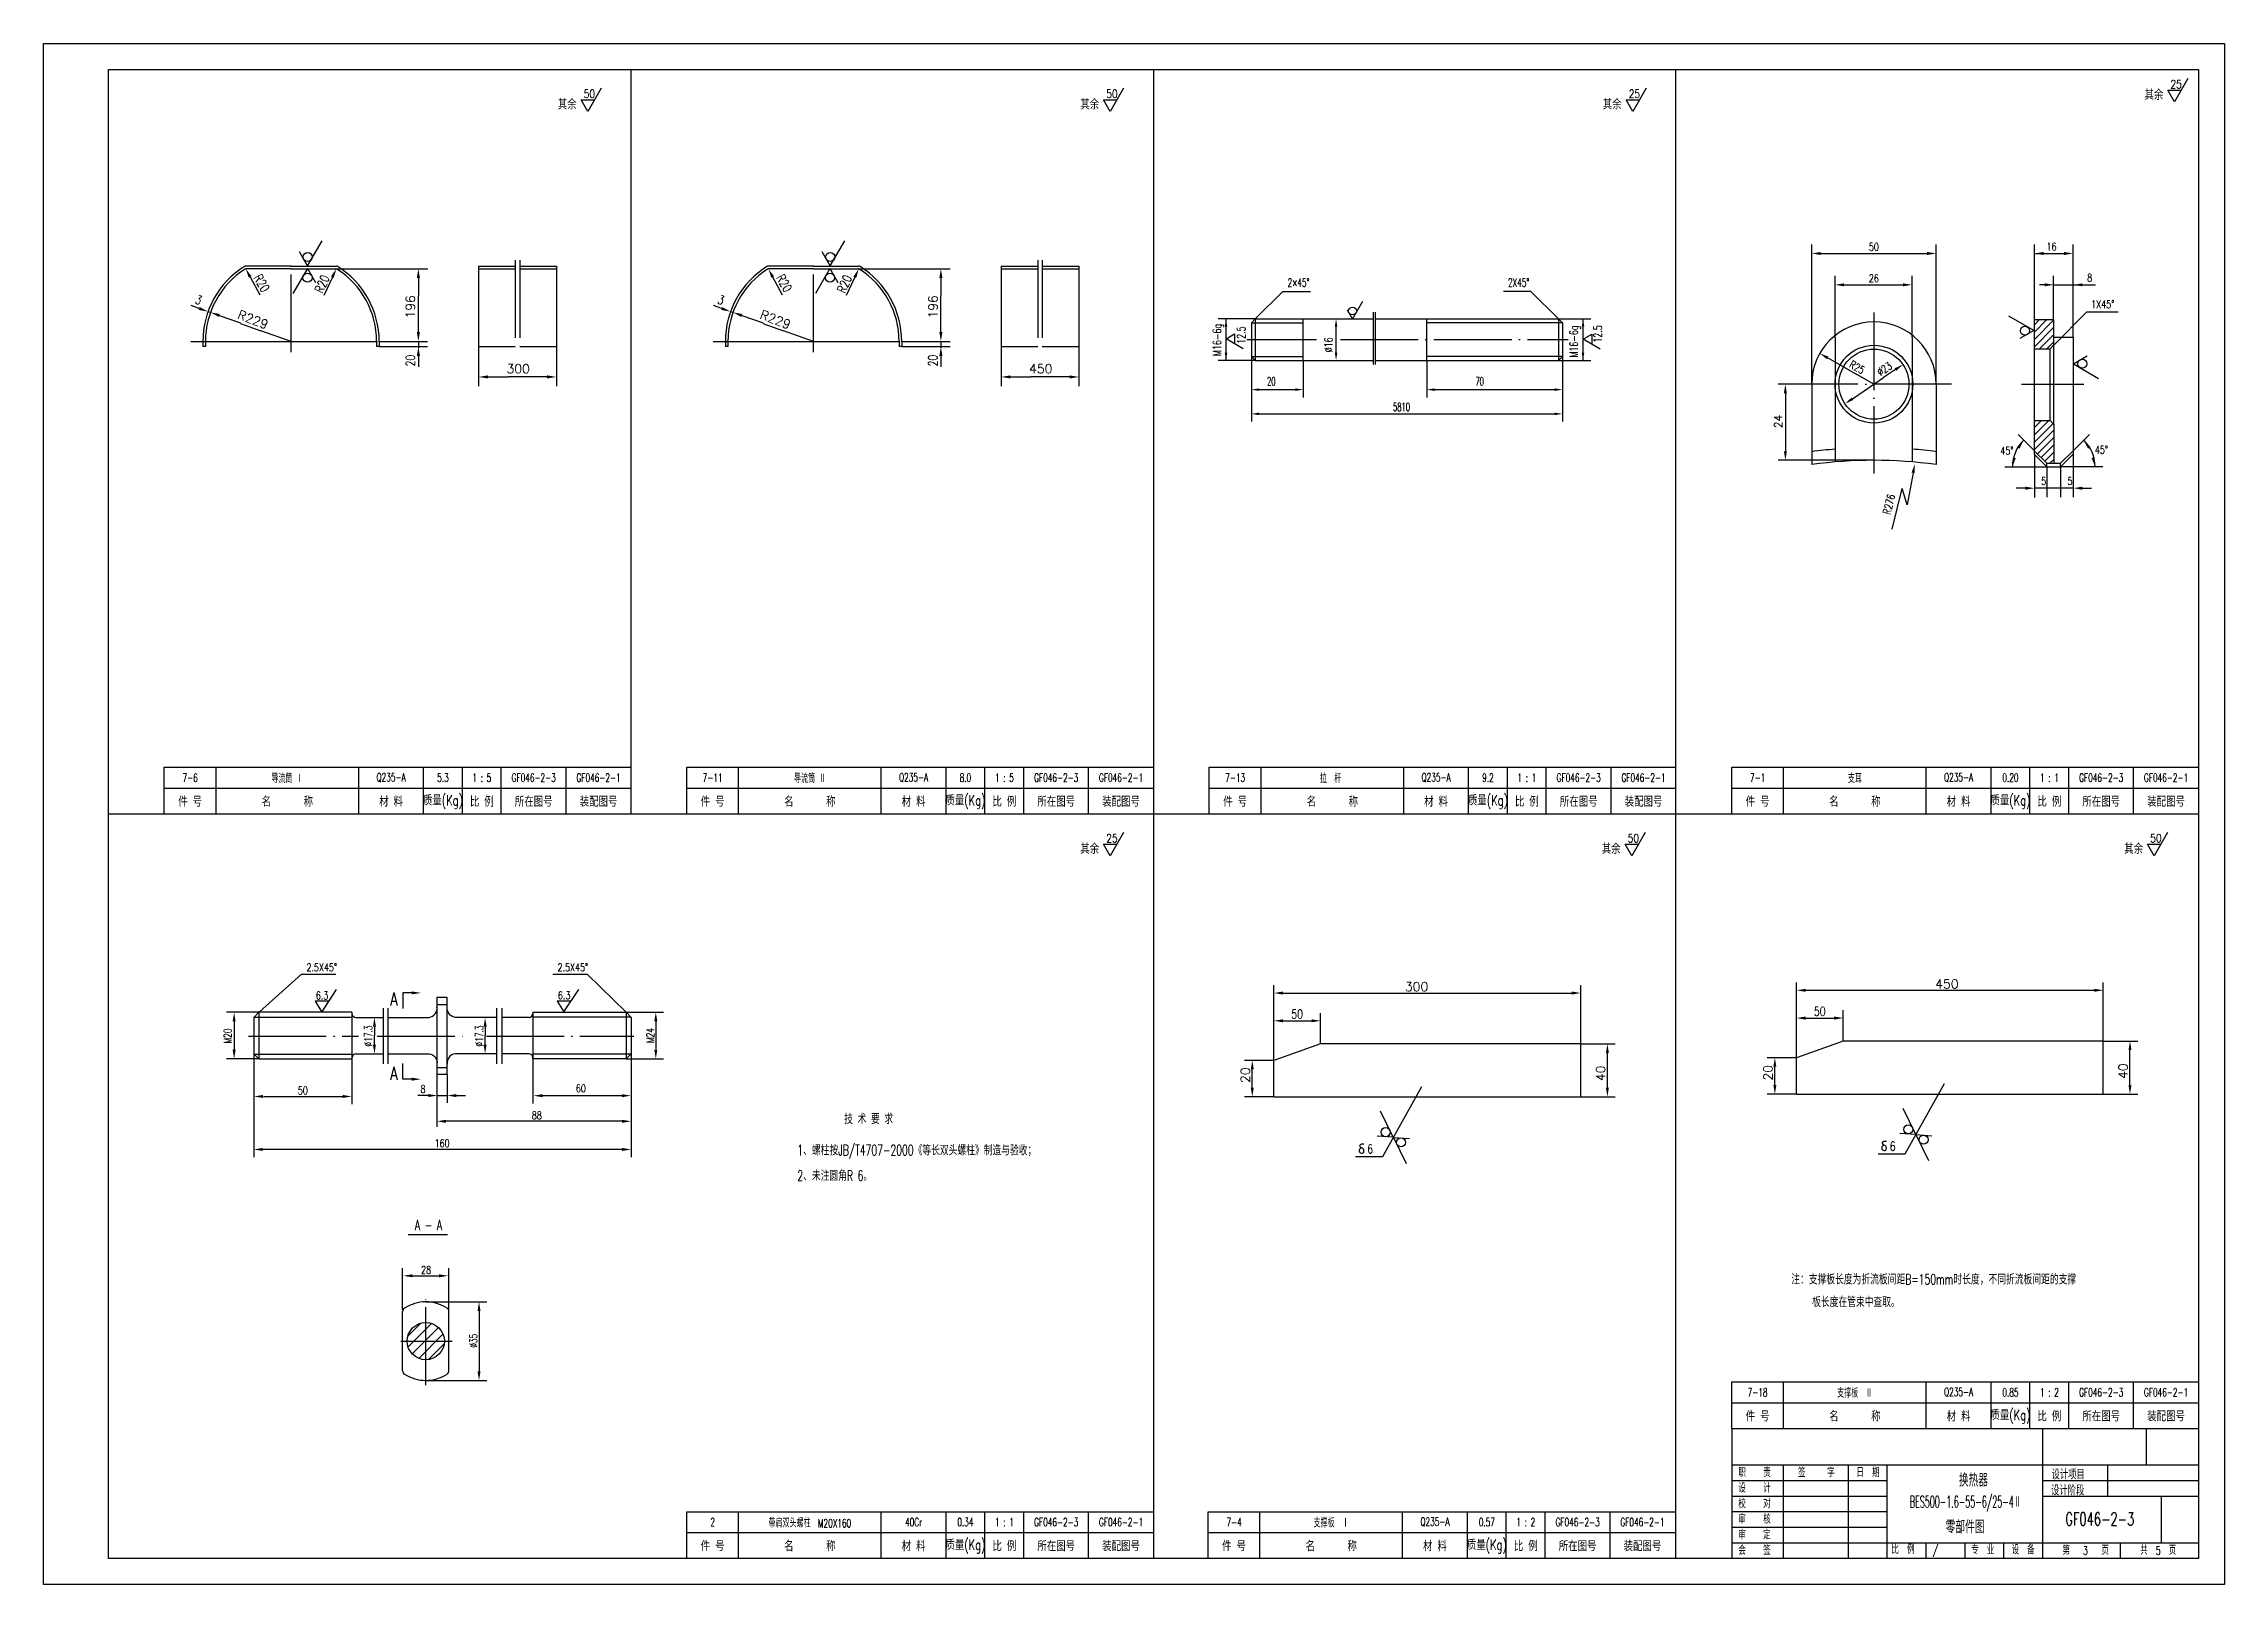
# Model space of a CAD drawing. Extents: x -843 to 1784, y -26 to 1322.
# Drawn here: x 943 to 1784, y -18 to 576 of the extents above; entities that cross this region are included whole.
import ezdxf
from ezdxf.enums import TextEntityAlignment as Align

# ---------------------------------------------------------------- set-up
doc = ezdxf.new("R2010")
doc.units = 0
doc.header["$MEASUREMENT"] = 0
doc.linetypes.add('DASHDOT-M', pattern=[36, 30, -3, 0, -3])
doc.linetypes.add('DIVIDE-M', pattern=[39, 30, -3, 0, -3, 0, -3])
doc.layers.get('0').update_dxf_attribs({"linetype": 'CONTINUOUS'})
for name, color, linetype in [('CDR_DWG1', 4, 'CONTINUOUS'), ('CDR_DWG2', 2, 'CONTINUOUS'), ('CDR_DWG3', 1, 'DASHDOT-M'), ('CDR_DWG4', 3, 'DIVIDE-M')]:
    doc.layers.add(name, color=color, linetype=linetype)
doc.styles.add('HZ', font='romans', dxfattribs={"width": 0.7, "bigfont": 'hz'})

msp = doc.modelspace()

# ---------------------------------------------------------------- texts
at = {"style": 'HZ'}
for s, height, width, p in [('其余', 4, 0.7, (1141.03, 551.01)), ('50', 3.2, 0.8, (1151.04, 555.46)), ('其余', 4, 0.7, (1342.53, 551.01)), ('50', 3.2, 0.8, (1352.54, 555.46)), ('其余', 4, 0.7, (1544.03, 551.01)), ('25', 3.2, 0.8, (1554.04, 555.46)), ('其余', 4, 0.7, (1752.94, 554.71)), ('25', 3.2, 0.8, (1762.95, 559.16)), ('2×45%%d', 3.2, 0.65, (1422.49, 482.68)), ('2X45%%d', 3.2, 0.65, (1507.47, 482.68)), ('20', 3.2, 0.6, (1414.57, 444.6)), ('70', 3.2, 0.6, (1494.9, 444.6)), ('5810', 3.2, 0.6, (1463.13, 434.75)), ('25', 3.2, 0.8, (1352.54, 268.46)), ('50', 3.2, 0.8, (1553.63, 268.46)), ('50', 3.2, 0.8, (1755.13, 268.46)), ('其余', 4, 0.7, (1342.53, 264.01)), ('其余', 4, 0.7, (1543.62, 264.01)), ('其余', 4, 0.7, (1745.12, 264.01)), ('2.5X45%%D', 3, 0.75, (1044.11, 218.79)), ('2.5X45%%D', 3, 0.75, (1140.95, 218.79)), ('        技 术 要 求', 4, 0.65, (1235.99, 159.87)), ('1、螺柱按JB/T4707-2000《等长双头螺柱》制造与验收；', 4, 0.65, (1233.42, 147.79)), ('6', 3.5, 0.75, (1453.19, 148.54)), ('6', 3.5, 0.75, (1654.72, 149.59)), ('2、未注圆角R 6。', 4, 0.65, (1233.42, 137.98)), ('注：支撑板长度为折流板间距B=150mm时长度，不同折流板间距的支撑', 4, 0.65, (1616.71, 98.01)), ('   板长度在管束中查取。', 4, 0.65, (1618.95, 89.31)), ('职    责', 3.2, 0.7, (1596.3, 23.81)), ('签     字', 3.2, 0.7, (1619.32, 23.76)), ('日  期', 3.2, 0.7, (1641.86, 23.85)), ('设计项目', 3.8, 0.65, (1717.09, 22.88)), ('设    计', 3.2, 0.7, (1596.3, 17.81)), ('设计阶段', 3.8, 0.65, (1716.88, 16.72)), ('校    对', 3.2, 0.7, (1596.3, 11.81)), ('审    核', 3.2, 0.7, (1596.3, 5.81)), ('GF046-2-3', 5, 0.65, (1722.41, 5.1)), ('审    定', 3.2, 0.7, (1596.3, -0.19)), ('会    签', 3.2, 0.7, (1596.3, -6.19)), ('比  例', 3.2, 0.7, (1655.33, -5.77)), ('/', 3.2, 0.7, (1671.29, -5.95)), ('专  业', 3.2, 0.7, (1686.11, -5.97)), ('设  备', 3.2, 0.7, (1701.69, -5.98)), ('第   3   页', 3.2, 0.7, (1721.28, -6.18)), ('共  5  页', 3.2, 0.7, (1751.28, -6.18))]:
    msp.add_text(s, height=height, dxfattribs=dict(at, width=width)).set_placement(p)
for s, height, width, p in [('50', 3, 0.75, (1648.59, 496.55)), ('16', 3, 0.75, (1717.09, 496.65)), ('26', 3, 0.75, (1648.59, 484.45)), ('8', 3, 0.75, (1731.79, 484.65)), ('1X45%%D', 3, 0.75, (1736.84, 474.43)), ('45%%d', 3, 0.75, (1699.86, 417.95)), ('45%%d', 3, 0.75, (1736.32, 418.31)), ('5', 3, 0.75, (1714.09, 406.25)), ('5', 3, 0.75, (1724.18, 406.25)), ('6.3', 3, 0.75, (1050.12, 207.93)), ('6.3', 3, 0.75, (1143.5, 207.99)), ('50', 3.5, 0.75, (1426.16, 200.5)), ('50', 3.5, 0.75, (1627.69, 201.56)), ('50', 3, 0.75, (1042.73, 171.3)), ('8', 3, 0.75, (1089.03, 171.9)), ('60', 3, 0.75, (1149.93, 172.1)), ('88', 3, 0.75, (1132.93, 161.72)), ('160', 3, 0.75, (1096.43, 150.97)), ('A - A', 4, 0.65, (1091.15, 118.96)), ('28', 3, 0.75, (1090.23, 102.13))]:
    msp.add_text(s, height=height, dxfattribs=dict(at, width=width)).set_placement(p, align=Align.CENTER)
for s, height, rotation, width, p in [('3', 3.5, 340.17779, 0.75, (1000.86, 476.37)), ('R20', 3.5, 299.5559, 0.75, (1023.64, 486.2)), ('R20', 3.5, 66.11938, 0.75, (1050.31, 479.91)), ('3', 3.5, 340.17779, 0.75, (1202.36, 476.37)), ('R20', 3.5, 299.5559, 0.75, (1225.14, 486.2)), ('R20', 3.5, 66.11938, 0.75, (1251.81, 479.91)), ('M16-6g', 3.2, 90, 0.7, (1396.89, 455.96)), ('12.5', 3.2, 90, 0.7, (1406.19, 460.64)), ('%%C16', 3.2, 90, 0.7, (1439.86, 457.39)), ('M16-6g', 3.2, 90, 0.7, (1534.46, 455.35)), ('12.5', 3.2, 90, 0.7, (1543.7, 461.09)), ('20', 3.5, 90, 0.75, (1085.91, 451.96)), ('20', 3.5, 90, 0.75, (1287.41, 451.96))]:
    msp.add_text(s, height=height, rotation=rotation, dxfattribs=dict(at, width=width)).set_placement(p)
for s, height, rotation, p in [('R229', 3.5, 339, (1022.86, 468.39)), ('196', 3.5, 90, (1085.96, 474.89)), ('R229', 3.5, 339, (1224.36, 468.39)), ('196', 3.5, 90, (1287.46, 474.89)), ('24', 3, 90, (1613.19, 430.75)), (' 20', 3.5, 90, (1407.92, 177.5)), ('40 ', 3.5, 90, (1544.92, 180.6)), (' 20', 3.5, 90, (1609.45, 178.45)), ('40 ', 3.5, 90, (1746.45, 181.45))]:
    msp.add_text(s, height=height, rotation=rotation, dxfattribs=at).set_placement(p, align=Align.CENTER)
for s, rotation, width, p in [('R25', 330.05555, 0.75, (1641.37, 450.34)), ('%%C23', 33.88739, 0.75, (1653.5, 449.75)), ('R276', 76.08547, 0.75, (1655.85, 398.42)), ('M20', 90, 0.7, (1015.23, 193.8)), ('%%C17.3', 90, 0.7, (1069.43, 193.8)), ('%%C17.3', 90, 0.7, (1112.23, 193.8)), ('M24', 90, 0.7, (1178.23, 194)), ('%%C35', 90, 0.7, (1110, 76.3))]:
    msp.add_text(s, height=3, rotation=rotation, dxfattribs=dict(at, width=width)).set_placement(p, align=Align.CENTER)
for s, p in [('300', (1125.76, 449.29)), ('450', (1327.26, 449.29)), ('300 ', (1473.42, 211.1)), ('450 ', (1677.95, 212.15))]:
    msp.add_text(s, height=3.5, dxfattribs=at).set_placement(p, align=Align.CENTER)
for s, height, width, p in [('7-6', 3.2, 0.65, (999.25, 293.4)), ('导流筒 Ⅰ', 3.2, 0.65, (1036.75, 293.4)), ('Q235-A', 3.2, 0.65, (1076.75, 293.4)), ('5.3', 3.2, 0.65, (1096.75, 293.4)), ('1 : 5', 3.2, 0.65, (1111.75, 293.4)), ('GF046-2-3', 3.2, 0.65, (1131.75, 293.4)), ('GF046-2-1', 3.2, 0.65, (1156.75, 293.4)), ('7-11', 3.2, 0.65, (1200.75, 293.4)), ('导流筒 Ⅱ', 3.2, 0.65, (1238.25, 293.4)), ('Q235-A', 3.2, 0.65, (1278.25, 293.4)), ('8.0', 3.2, 0.65, (1298.25, 293.4)), ('1 : 5', 3.2, 0.65, (1313.25, 293.4)), ('GF046-2-3', 3.2, 0.65, (1333.25, 293.4)), ('GF046-2-1', 3.2, 0.65, (1358.25, 293.4)), ('7-13', 3.2, 0.65, (1402.25, 293.4)), ('拉  杆 ', 3.2, 0.65, (1439.75, 293.4)), ('Q235-A', 3.2, 0.65, (1479.75, 293.4)), ('9.2', 3.2, 0.65, (1499.75, 293.4)), ('1 : 1', 3.2, 0.65, (1514.75, 293.4)), ('GF046-2-3', 3.2, 0.65, (1534.75, 293.4)), ('GF046-2-1', 3.2, 0.65, (1559.75, 293.4)), ('7-1', 3.2, 0.65, (1603.75, 293.4)), ('支耳', 3.2, 0.65, (1641.25, 293.4)), ('Q235-A', 3.2, 0.65, (1681.25, 293.4)), ('0.20', 3.2, 0.65, (1701.25, 293.4)), ('1 : 1', 3.2, 0.65, (1716.25, 293.4)), ('GF046-2-3', 3.2, 0.65, (1736.25, 293.4)), ('GF046-2-1', 3.2, 0.65, (1761.25, 293.4)), ('件 号', 4, 0.7, (999.25, 284.4)), ('名      称', 4, 0.7, (1036.75, 284.4)), ('材 料', 4, 0.7, (1076.75, 284.4)), ('质量(Kg)', 4, 0.7, (1096.75, 284.4)), ('比 例', 4, 0.7, (1111.75, 284.4)), ('所在图号', 4, 0.7, (1131.75, 284.4)), ('装配图号', 4, 0.7, (1156.75, 284.4)), ('件 号', 4, 0.7, (1200.75, 284.4)), ('名      称', 4, 0.7, (1238.25, 284.4)), ('材 料', 4, 0.7, (1278.25, 284.4)), ('质量(Kg)', 4, 0.7, (1298.25, 284.4)), ('比 例', 4, 0.7, (1313.25, 284.4)), ('所在图号', 4, 0.7, (1333.25, 284.4)), ('装配图号', 4, 0.7, (1358.25, 284.4)), ('件 号', 4, 0.7, (1402.25, 284.4)), ('名      称', 4, 0.7, (1439.75, 284.4)), ('材 料', 4, 0.7, (1479.75, 284.4)), ('质量(Kg)', 4, 0.7, (1499.75, 284.4)), ('比 例', 4, 0.7, (1514.75, 284.4)), ('所在图号', 4, 0.7, (1534.75, 284.4)), ('装配图号', 4, 0.7, (1559.75, 284.4)), ('件 号', 4, 0.7, (1603.75, 284.4)), ('名      称', 4, 0.7, (1641.25, 284.4)), ('材 料', 4, 0.7, (1681.25, 284.4)), ('质量(Kg)', 4, 0.7, (1701.25, 284.4)), ('比 例', 4, 0.7, (1716.25, 284.4)), ('所在图号', 4, 0.7, (1736.25, 284.4)), ('装配图号', 4, 0.7, (1761.25, 284.4)), ('7-18', 3.2, 0.65, (1603.75, 56.43)), ('支撑板  Ⅱ', 3.2, 0.65, (1641.25, 56.43)), ('Q235-A', 3.2, 0.65, (1681.25, 56.43)), ('质量(Kg)', 4, 0.7, (1701.25, 47.43)), ('0.85', 3.2, 0.65, (1701.25, 56.43)), ('1 : 2', 3.2, 0.65, (1716.25, 56.43)), ('GF046-2-3', 3.2, 0.65, (1736.25, 56.43)), ('GF046-2-1', 3.2, 0.65, (1761.25, 56.43)), ('件 号', 4, 0.7, (1603.75, 47.43)), ('名      称', 4, 0.7, (1641.25, 47.43)), ('材 料', 4, 0.7, (1681.25, 47.43)), ('比 例', 4, 0.7, (1716.25, 47.43)), ('所在图号', 4, 0.7, (1736.25, 47.43)), ('装配图号', 4, 0.7, (1761.25, 47.43)), ('换热器', 5, 0.65, (1686.98, 22.86)), ('BES500-1.6-55-6/25-4Ⅱ', 4.5, 0.5, (1683.94, 13.91)), ('2', 3.2, 0.65, (1200.75, 6.4)), ('带肩双头螺柱  M20X160', 3.2, 0.65, (1238.25, 6.4)), ('40Cr', 3.2, 0.65, (1278.25, 6.4)), ('质量(Kg)', 4, 0.7, (1298.25, -2.6)), ('0.34', 3.2, 0.65, (1298.25, 6.4)), ('1 : 1', 3.2, 0.65, (1313.25, 6.4)), ('GF046-2-3', 3.2, 0.65, (1333.25, 6.4)), ('GF046-2-1', 3.2, 0.65, (1358.25, 6.4)), ('7-4', 3.2, 0.65, (1401.83, 6.4)), ('支撑板  Ⅰ', 3.2, 0.65, (1439.33, 6.4)), ('Q235-A', 3.2, 0.65, (1479.33, 6.4)), ('质量(Kg)', 4, 0.7, (1499.33, -2.6)), ('0.57', 3.2, 0.65, (1499.33, 6.4)), ('1 : 2', 3.2, 0.65, (1514.33, 6.4)), ('GF046-2-3', 3.2, 0.65, (1534.33, 6.4)), ('GF046-2-1', 3.2, 0.65, (1559.33, 6.4)), ('零部件图', 5, 0.65, (1683.75, 4.8)), ('件 号', 4, 0.7, (1200.75, -2.6)), ('名      称', 4, 0.7, (1238.25, -2.6)), ('材 料', 4, 0.7, (1278.25, -2.6)), ('比 例', 4, 0.7, (1313.25, -2.6)), ('所在图号', 4, 0.7, (1333.25, -2.6)), ('装配图号', 4, 0.7, (1358.25, -2.6)), ('件 号', 4, 0.7, (1401.83, -2.6)), ('名      称', 4, 0.7, (1439.33, -2.6)), ('材 料', 4, 0.7, (1479.33, -2.6)), ('比 例', 4, 0.7, (1514.33, -2.6)), ('所在图号', 4, 0.7, (1534.33, -2.6)), ('装配图号', 4, 0.7, (1559.33, -2.6))]:
    msp.add_text(s, height=height, dxfattribs=dict(at, width=width)).set_placement(p, align=Align.MIDDLE)
at = {"layer": 'CDR_DWG2', "style": 'HZ', "width": 0.75}
for p in [(1077.86, 205.55), (1077.86, 176.92)]:
    msp.add_text('A', height=5, dxfattribs=at).set_placement(p, align=Align.CENTER)

# ---------------------------------------------------------------- blocks, each defined once
blk = doc.blocks.new('*X51')
at = {"color": 0}
for p, q in [((240.7, 219.49), (245.74, 224.53)), ((240.81, 215.35), (249.88, 224.42)), ((242.39, 212.69), (252.54, 222.84)), ((244.9, 210.95), (254.27, 220.33)), ((248.67, 210.49), (254.74, 216.56))]:
    blk.add_line(p, q, dxfattribs=at)
blk = doc.blocks.new('*X49')
at = {"color": 0}
for p, q in [((152.09, 157.75), (157.61, 163.26)), ((152.09, 160.58), (154.78, 163.26)), ((152.09, 154.92), (159.28, 162.11)), ((152.09, 152.09), (159.56, 159.56)), ((153.24, 150.41), (159.56, 156.73)), ((154.65, 148.99), (159.56, 153.9)), ((156.07, 147.58), (159.56, 151.07)), ((158.05, 146.74), (159.56, 148.25))]:
    blk.add_line(p, q, dxfattribs=at)
blk = doc.blocks.new('*X50')
at = {"color": 0}
for p, q in [((152.09, 197.34), (156.93, 202.19)), ((152.09, 200.17), (154.1, 202.19)), ((152.09, 194.52), (159.51, 201.94)), ((152.09, 191.69), (159.51, 199.11)), ((154.11, 190.88), (159.51, 196.28)), ((156.94, 190.88), (159.51, 193.46))]:
    blk.add_line(p, q, dxfattribs=at)

# ---------------------------------------------------------------- linework, layer by layer
for p, q in [((942.75, 576.4), (1783.75, 576.4)), ((942.75, -17.6), (942.75, 576.4)), ((1783.75, 576.4), (1783.75, -17.6)), ((1169.25, 566.4), (1169.25, 279.4)), ((1370.75, 566.4), (1370.75, -7.6)), ((1572.25, -7.6), (1572.25, 566.4)), ((1044.56, 490.69), (1050.18, 500.33)), ((1246.06, 490.69), (1251.68, 500.33)), ((1624.6, 445.17), (1624.6, 499)), ((1672.6, 445.17), (1672.6, 499)), ((1710.53, 470.1), (1710.53, 499)), ((1725.48, 463.17), (1725.48, 499)), ((1044.48, 489.65), (1038.86, 480.01)), ((1044.56, 490.69), (1041.49, 496.07)), ((1044.48, 489.65), (1047.55, 484.26)), ((1055.45, 489.61), (1090.88, 489.61)), ((1245.98, 489.65), (1240.36, 480.01)), ((1246.06, 490.69), (1242.99, 496.07)), ((1245.98, 489.65), (1249.05, 484.26)), ((1256.95, 489.61), (1292.38, 489.61)), ((1628.1, 495.5), (1669.1, 495.5)), ((1710.87, 495.5), (1722.9, 495.5)), ((1022.4, 486.44), (1026.08, 479.56)), ((1054.11, 486.35), (1050.81, 479.24)), ((1087.28, 486.01), (1087.28, 479.21)), ((1223.9, 486.44), (1227.58, 479.56)), ((1255.61, 486.35), (1252.31, 479.24)), ((1288.78, 486.01), (1288.78, 479.21)), ((1410.01, 470.29), (1420.61, 480.89)), ((1420.61, 480.89), (1431.34, 480.89)), ((1516.34, 480.89), (1505.75, 480.89)), ((1526.94, 470.29), (1516.34, 480.89)), ((1633.6, 462.97), (1633.6, 486.91)), ((1637.1, 483.41), (1659.79, 483.41)), ((1663.29, 463.18), (1663.29, 486.91)), ((1714.48, 483.41), (1712.5, 483.41)), ((1717.9, 470.1), (1717.9, 486.91)), ((1718.04, 483.41), (1728.38, 483.41)), ((1725.48, 463.17), (1725.48, 486.91)), ((1728.98, 483.41), (1734.11, 483.41)), ((1002.76, 474.29), (999.65, 475.4)), ((1006.15, 473.07), (1007.1, 472.79)), ((1010.5, 471.6), (1018.71, 468.72)), ((1087.28, 472.01), (1087.28, 479.21)), ((1087.28, 465.21), (1087.28, 472.01)), ((1204.26, 474.29), (1201.15, 475.4)), ((1207.65, 473.07), (1208.6, 472.79)), ((1212, 471.6), (1220.21, 468.72)), ((1288.78, 472.01), (1288.78, 479.21)), ((1288.78, 465.21), (1288.78, 472.01)), ((1710.3, 465.75), (1700.65, 471.37)), ((1718, 460.21), (1730.73, 472.94)), ((1730.73, 472.94), (1742.73, 472.94)), ((1018.63, 468.45), (1026.55, 465.68)), ((1038.16, 461.61), (1026.55, 465.68)), ((1038.16, 459.81), (1038.16, 463.41)), ((1038.16, 459.81), (1038.16, 463.41)), ((1038.16, 459.81), (1038.16, 463.41)), ((1038.16, 459.81), (1038.16, 463.41)), ((1038.16, 459.81), (1038.16, 463.41)), ((1038.16, 459.81), (1038.16, 463.41)), ((1038.16, 459.81), (1038.16, 463.41)), ((1220.13, 468.45), (1228.05, 465.68)), ((1239.66, 461.61), (1228.05, 465.68)), ((1239.66, 459.81), (1239.66, 463.41)), ((1239.66, 459.81), (1239.66, 463.41)), ((1239.66, 459.81), (1239.66, 463.41)), ((1239.66, 459.81), (1239.66, 463.41)), ((1239.66, 459.81), (1239.66, 463.41)), ((1239.66, 459.81), (1239.66, 463.41)), ((1239.66, 459.81), (1239.66, 463.41)), ((1409.94, 470.29), (1395.73, 470.29)), ((1398.73, 454.29), (1398.73, 470.29)), ((1441.17, 457.29), (1441.17, 467.29)), ((1526.94, 470.29), (1539.41, 470.29)), ((1536.41, 454.29), (1536.41, 470.29)), ((1633.6, 462.91), (1633.6, 445.11)), ((1663.29, 463.12), (1663.29, 445.14)), ((1710.3, 465.75), (1704.91, 462.68)), ((1036.36, 461.61), (1039.96, 461.61)), ((1036.36, 461.61), (1039.96, 461.61)), ((1036.36, 461.61), (1039.96, 461.61)), ((1036.36, 461.61), (1039.96, 461.61)), ((1036.36, 461.61), (1039.96, 461.61)), ((1036.36, 461.61), (1039.96, 461.61)), ((1036.36, 461.61), (1039.96, 461.61)), ((1072.16, 461.61), (1090.81, 461.61)), ((1072.16, 459.61), (1090.81, 459.61)), ((1087.28, 461.61), (1087.28, 459.16)), ((1087.28, 456.01), (1087.28, 451.81)), ((1110.51, 459.6), (1110.51, 444.3)), ((1140.51, 459.6), (1140.51, 444.3)), ((1237.86, 461.61), (1241.46, 461.61)), ((1237.86, 461.61), (1241.46, 461.61)), ((1237.86, 461.61), (1241.46, 461.61)), ((1237.86, 461.61), (1241.46, 461.61)), ((1237.86, 461.61), (1241.46, 461.61)), ((1237.86, 461.61), (1241.46, 461.61)), ((1237.86, 461.61), (1241.46, 461.61)), ((1273.66, 461.61), (1292.31, 461.61)), ((1273.66, 459.61), (1292.31, 459.61)), ((1288.78, 461.61), (1288.78, 459.16)), ((1288.78, 456.01), (1288.78, 451.81)), ((1312.01, 459.6), (1312.01, 444.3)), ((1342.01, 459.6), (1342.01, 444.3)), ((1409.94, 454.29), (1395.73, 454.29)), ((1408.51, 455.79), (1408.51, 440)), ((1428.51, 454.29), (1428.51, 440)), ((1476.17, 454.29), (1476.17, 440)), ((1526.94, 454.29), (1539.41, 454.29)), ((1528.44, 455.79), (1528.44, 440)), ((1630.77, 455.22), (1634.37, 453.18)), ((1725.5, 452.95), (1730.88, 456.02)), ((1114.11, 447.9), (1121.91, 447.9)), ((1129.11, 447.9), (1121.91, 447.9)), ((1136.91, 447.9), (1129.11, 447.9)), ((1315.61, 447.9), (1323.41, 447.9)), ((1330.61, 447.9), (1323.41, 447.9)), ((1338.41, 447.9), (1330.61, 447.9)), ((1634.37, 453.18), (1641.96, 448.88)), ((1648.6, 445.11), (1641.96, 448.88)), ((1644.89, 442.6), (1652.31, 447.62)), ((1656.88, 450.72), (1652.31, 447.62)), ((1725.5, 452.95), (1735.14, 447.33)), ((1408.51, 440), (1408.51, 430.66)), ((1411.51, 443), (1425.51, 443)), ((1479.17, 443), (1525.44, 443)), ((1528.44, 440), (1528.44, 430.66)), ((1618.09, 445.11), (1611.66, 445.11)), ((1614.45, 441.61), (1614.45, 419.25)), ((1624.6, 445.11), (1624.6, 445.11)), ((1640.32, 439.5), (1644.89, 442.6)), ((1648.51, 445.11), (1648.69, 445.11)), ((1648.51, 445.11), (1648.69, 445.11)), ((1648.51, 445.11), (1648.69, 445.11)), ((1648.6, 445.02), (1648.6, 445.2)), ((1648.6, 445.02), (1648.6, 445.2)), ((1648.6, 445.02), (1648.6, 445.2)), ((1411.51, 433.66), (1525.44, 433.66)), ((1716.52, 431.11), (1716.52, 431.11)), ((1704.16, 425.71), (1710.37, 419.51)), ((1731.73, 425.71), (1725.52, 419.51)), ((1648.54, 415.75), (1611.66, 415.75)), ((1699.02, 413.29), (1715.23, 413.29)), ((1710.48, 418.17), (1710.48, 401.45)), ((1715.3, 413.32), (1715.3, 401.57)), ((1720.6, 414.59), (1725.48, 419.47)), ((1720.6, 413.32), (1720.6, 401.51)), ((1725.48, 418.17), (1725.48, 401.51)), ((1655.65, 389.16), (1659.48, 404.89)), ((1661.46, 398.64), (1659.48, 404.89)), ((1663.7, 410.94), (1661.46, 398.64)), ((1708.12, 405.01), (1703.44, 405.01)), ((1720.6, 405.01), (1710.48, 405.01)), ((1725.49, 405.01), (1720.62, 405.01)), ((1728.99, 405.01), (1732.49, 405.01)), ((989.25, 289.4), (1169.25, 289.4)), ((1190.75, 289.4), (1370.75, 289.4)), ((1392.25, 289.4), (1572.25, 289.4)), ((1593.75, 289.4), (1773.75, 289.4)), ((967.75, 279.4), (1773.75, 279.4)), ((1025.94, 203.12), (1042.23, 217.6)), ((1042.25, 217.6), (1055.45, 217.6)), ((1050.05, 203.04), (1055.75, 211.74)), ((1139.19, 217.59), (1152.38, 217.59)), ((1143.43, 203.09), (1149.13, 211.79)), ((1167.35, 202.98), (1152.38, 217.59)), ((1417.21, 202.73), (1417.21, 213.37)), ((1420.71, 210.37), (1532.87, 210.37)), ((1535.53, 190.85), (1535.53, 213.37)), ((1618.74, 203.79), (1618.74, 214.43)), ((1622.24, 211.43), (1734.4, 211.43)), ((1737.06, 191.91), (1737.06, 214.43)), ((1025.71, 202.98), (1013.22, 202.98)), ((1047.42, 207.21), (1050.05, 203.04)), ((1052.79, 207.21), (1047.42, 207.21)), ((1146.16, 207.26), (1140.8, 207.26)), ((1140.8, 207.26), (1143.43, 203.09)), ((1167.34, 202.98), (1181.83, 202.98)), ((1417.21, 184.38), (1417.21, 202.67)), ((1435.22, 190.85), (1435.22, 202.67)), ((1618.74, 185.43), (1618.74, 203.73)), ((1636.75, 191.91), (1636.75, 203.73)), ((1016.22, 199.69), (1016.22, 188.65)), ((1070.34, 197.53), (1070.34, 194.03)), ((1070.34, 190.53), (1070.34, 194.03)), ((1113.01, 197.53), (1113.01, 194.03)), ((1113.01, 190.53), (1113.01, 194.03)), ((1178.83, 199.75), (1178.83, 188.74)), ((1420.71, 199.67), (1432.58, 199.67)), ((1622.24, 200.73), (1634.11, 200.73)), ((1023.77, 186.98), (1023.77, 147.04)), ((1131.45, 185.03), (1131.45, 167.8)), ((1169.35, 186.98), (1169.35, 147.04)), ((1535.59, 190.79), (1548.81, 190.79)), ((1545.81, 173.87), (1545.81, 188.12)), ((1618.68, 185.43), (1607.39, 185.43)), ((1737.12, 191.85), (1750.34, 191.85)), ((1747.34, 174.93), (1747.34, 189.17)), ((1025.71, 184.98), (1013.22, 184.98)), ((1061.66, 184.92), (1061.66, 167.51)), ((1094.43, 179.06), (1094.43, 158.8)), ((1098.43, 179.06), (1098.43, 168.01)), ((1167.34, 184.98), (1181.83, 184.98)), ((1417.15, 184.38), (1405.86, 184.38)), ((1408.86, 173.6), (1408.86, 181.36)), ((1610.39, 174.65), (1610.39, 182.41)), ((1027.52, 170.51), (1058.55, 170.51)), ((1091.07, 170.84), (1087.1, 170.84)), ((1094.46, 170.84), (1098.5, 170.84)), ((1101.93, 170.84), (1105.43, 170.84)), ((1166.22, 170.8), (1134.05, 170.8)), ((1417.15, 170.37), (1405.86, 170.37)), ((1474.12, 174.26), (1459.05, 147.23)), ((1535.59, 170.37), (1548.81, 170.37)), ((1618.68, 171.43), (1607.39, 171.43)), ((1675.65, 175.32), (1660.58, 148.28)), ((1737.12, 171.43), (1750.34, 171.43)), ((1166.06, 160.93), (1097.74, 160.93)), ((1463.23, 154.77), (1458.34, 164.8)), ((1664.76, 155.83), (1659.87, 165.86)), ((1450.4, 151.42), (1450.41, 151.77)), ((1450.53, 151.09), (1450.4, 151.42)), ((1450.41, 151.77), (1450.54, 151.96)), ((1450.54, 151.96), (1450.83, 152.15)), ((1450.83, 152.15), (1451.08, 152.19)), ((1451.08, 152.19), (1451.91, 152.19)), ((1463.23, 154.77), (1457.05, 155.21)), ((1463.26, 154.74), (1469.45, 154.31)), ((1463.26, 154.74), (1468.16, 144.71)), ((1652.06, 151.53), (1651.83, 151.34)), ((1651.93, 152.47), (1651.94, 152.83)), ((1652.06, 152.15), (1651.93, 152.47)), ((1651.94, 152.83), (1652.07, 153.02)), ((1652.29, 151.93), (1652.06, 152.15)), ((1652.2, 151.69), (1652.06, 151.53)), ((1652.07, 153.02), (1652.36, 153.21)), ((1652.55, 151.77), (1652.2, 151.69)), ((1652.61, 151.75), (1652.29, 151.93)), ((1652.36, 153.21), (1652.61, 153.24)), ((1652.61, 153.24), (1653.44, 153.24)), ((1652.82, 151.65), (1652.61, 151.75)), ((1653.01, 151.53), (1652.82, 151.65)), ((1653.21, 151.36), (1653.01, 151.53)), ((1664.76, 155.83), (1658.58, 156.27)), ((1664.79, 155.8), (1669.69, 145.77)), ((1664.79, 155.8), (1670.98, 155.36)), ((1165.85, 150.07), (1026.74, 150.07)), ((1459.05, 147.23), (1448.71, 147.23)), ((1450.17, 150.07), (1450.08, 149.83)), ((1450.08, 149.83), (1450.13, 149.3)), ((1450.13, 149.3), (1450.16, 149.12)), ((1450.16, 149.12), (1450.33, 148.9)), ((1450.3, 150.29), (1450.17, 150.07)), ((1450.53, 150.48), (1450.3, 150.29)), ((1450.33, 148.9), (1450.59, 148.73)), ((1450.76, 150.87), (1450.53, 151.09)), ((1450.67, 150.63), (1450.53, 150.48)), ((1450.59, 148.73), (1450.96, 148.61)), ((1451.02, 150.71), (1450.67, 150.63)), ((1451.08, 150.7), (1450.76, 150.87)), ((1450.96, 148.61), (1451.33, 148.65)), ((1451.29, 150.6), (1451.08, 150.7)), ((1451.48, 150.48), (1451.29, 150.6)), ((1451.33, 148.65), (1451.64, 148.77)), ((1451.68, 150.3), (1451.48, 150.48)), ((1451.64, 148.77), (1451.85, 149.04)), ((1451.85, 150.07), (1451.68, 150.3)), ((1451.88, 149.74), (1451.85, 150.07)), ((1451.85, 149.04), (1451.88, 149.74)), ((1660.58, 148.28), (1650.24, 148.28)), ((1651.7, 151.12), (1651.61, 150.88)), ((1651.61, 150.88), (1651.66, 150.35)), ((1651.66, 150.35), (1651.69, 150.18)), ((1651.69, 150.18), (1651.86, 149.96)), ((1651.83, 151.34), (1651.7, 151.12)), ((1651.86, 149.96), (1652.12, 149.79)), ((1652.12, 149.79), (1652.49, 149.67)), ((1652.49, 149.67), (1652.86, 149.7)), ((1652.86, 149.7), (1653.17, 149.82)), ((1653.17, 149.82), (1653.38, 150.1)), ((1653.38, 151.12), (1653.21, 151.36)), ((1653.41, 150.8), (1653.38, 151.12)), ((1653.38, 150.1), (1653.41, 150.8)), ((1083.28, 117.27), (1098.56, 117.27)), ((1081.19, 88.2), (1081.19, 104.36)), ((1082.96, 101.36), (1095.56, 101.36)), ((1099.06, 88.32), (1099.06, 104.36)), ((1090.19, 91.31), (1113.66, 91.31)), ((1110.66, 87.81), (1110.66, 64.53)), ((1090.19, 61.03), (1113.66, 61.03)), ((1593.75, 52.43), (1773.75, 52.43)), ((1593.75, 42.43), (1773.75, 42.43)), ((1713.74, -7.57), (1713.74, 42.43)), ((1753.74, 28.43), (1753.74, 42.43)), ((1613.74, -7.57), (1613.74, 28.43)), ((1638.74, -7.57), (1638.74, 28.43)), ((1653.74, -7.57), (1653.74, 28.43)), ((1738.74, 16.43), (1738.74, 28.43)), ((1738.74, 16.43), (1738.74, 28.43)), ((1593.74, 22.43), (1653.74, 22.43)), ((1713.74, 22.43), (1773.74, 22.43)), ((1593.74, 16.43), (1653.74, 16.43)), ((1593.74, 10.43), (1653.74, 10.43)), ((1713.74, 16.43), (1773.74, 16.43)), ((1759.37, 16.43), (1759.37, -1.57)), ((1190.75, 2.4), (1370.75, 2.4)), ((1391.83, 2.4), (1571.83, 2.4)), ((1593.74, 4.43), (1653.74, 4.43)), ((1593.74, -1.57), (1773.74, -1.57)), ((1668.74, -7.57), (1668.74, -1.57)), ((1683.74, -7.57), (1683.74, -1.57)), ((1698.74, -7.57), (1698.74, -1.57)), ((1743.74, -7.57), (1743.74, -1.57)), ((1783.75, -17.6), (942.75, -17.6))]:
    msp.add_line(p, q)
for points in [[(1157.75, 559.22), (1152.6, 550.29), (1150.03, 554.76), (1155.18, 554.76)], [(1359.25, 559.22), (1354.1, 550.29), (1351.53, 554.76), (1356.68, 554.76)], [(1560.75, 559.22), (1555.6, 550.29), (1553.03, 554.76), (1558.18, 554.76)], [(1769.66, 562.92), (1764.51, 554), (1761.94, 558.46), (1767.09, 558.46)], [(1451.37, 476.96), (1447.52, 470.29), (1445.59, 473.62)], [(1405.4, 458.77), (1398.73, 462.62), (1402.07, 464.54), (1402.07, 460.69)], [(1543.08, 458.58), (1536.41, 462.43), (1539.75, 464.35), (1539.75, 460.5)], [(1359.25, 272.22), (1354.1, 263.29), (1351.53, 267.76), (1356.68, 267.76)], [(1560.34, 272.22), (1555.19, 263.29), (1552.61, 267.76), (1557.76, 267.76)], [(1761.84, 272.22), (1756.69, 263.29), (1754.11, 267.76), (1759.26, 267.76)]]:
    msp.add_lwpolyline(points)
for points in [[(1715.16, 404.99, 0.25, 0.25, 1), (1715.41, 404.99, 0.25, 0.25, 1)], [(1720.49, 405.06, 0.25, 0.25, 1), (1720.74, 405.06, 0.25, 0.25, 1)]]:
    msp.add_lwpolyline(points, format="xyseb", close=True)
for centre, radius in [((1044.52, 486.17), 1.75), ((1044.59, 494.17), 1.75), ((1246.02, 486.17), 1.75), ((1246.09, 494.17), 1.75), ((1447.52, 473.29), 1.5), ((1706.81, 465.71), 1.75), ((1728.98, 452.99), 1.75), ((1460.32, 156.74), 1.75), ((1466.2, 152.77), 1.75), ((1661.85, 157.8), 1.75), ((1667.73, 153.83), 1.75)]:
    msp.add_circle(centre, radius)
for centre, radius, start, end in [((1020.7, 489.61), 1, 90, 121.95275), ((1020.99, 488.61), 1, 90, 122.46174), ((1055.34, 488.61), 1, 57.53826, 90), ((1055.62, 489.61), 1, 58.04725, 90), ((1222.2, 489.61), 1, 90, 121.95275), ((1222.49, 488.61), 1, 90, 122.46174), ((1256.84, 488.61), 1, 57.53826, 90), ((1257.12, 489.61), 1, 58.04725, 90), ((1716.11, 413.32), 14.09, 133.71729, 180.13722), ((1719.78, 413.32), 14.09, 359.86278, 46.28271)]:
    msp.add_arc(centre, radius, start, end)
for points in [[(1021.87, 486.15), (1022.93, 486.72), (1020.7, 489.61)], [(1054.65, 486.09), (1053.56, 486.6), (1055.62, 489.61)], [(1087.88, 486.01), (1086.68, 486.01), (1087.28, 489.61)], [(1223.37, 486.15), (1224.43, 486.72), (1222.2, 489.61)], [(1256.15, 486.09), (1255.06, 486.6), (1257.12, 489.61)], [(1289.38, 486.01), (1288.18, 486.01), (1288.78, 489.61)], [(1628.1, 494.92), (1628.1, 496.08), (1624.6, 495.5)], [(1669.1, 494.92), (1669.1, 496.08), (1672.6, 495.5)], [(1714.02, 494.92), (1714.02, 496.08), (1710.52, 495.5)], [(1721.95, 494.92), (1721.95, 496.08), (1725.45, 495.5)], [(1637.1, 482.83), (1637.1, 483.99), (1633.6, 483.41)], [(1659.79, 482.83), (1659.79, 483.99), (1663.29, 483.41)], [(1714.48, 482.83), (1714.48, 483.99), (1717.98, 483.41)], [(1728.98, 482.83), (1728.98, 483.99), (1725.48, 483.41)], [(1002.96, 474.85), (1002.56, 473.72), (1006.15, 473.07)], [(1010.3, 471.03), (1010.7, 472.16), (1007.1, 472.79)], [(1204.46, 474.85), (1204.06, 473.72), (1207.65, 473.07)], [(1211.8, 471.03), (1212.2, 472.16), (1208.6, 472.79)], [(1087.88, 465.21), (1086.68, 465.21), (1087.28, 461.61)], [(1289.38, 465.21), (1288.18, 465.21), (1288.78, 461.61)], [(1398.23, 467.29), (1399.23, 467.29), (1398.73, 470.29)], [(1440.67, 467.29), (1441.67, 467.29), (1441.17, 470.29)], [(1535.91, 467.29), (1536.91, 467.29), (1536.41, 470.29)], [(1087.88, 456.01), (1086.68, 456.01), (1087.28, 459.61)], [(1289.38, 456.01), (1288.18, 456.01), (1288.78, 459.61)], [(1398.23, 457.29), (1399.23, 457.29), (1398.73, 454.29)], [(1440.67, 457.29), (1441.67, 457.29), (1441.17, 454.29)], [(1535.91, 457.29), (1536.91, 457.29), (1536.41, 454.29)], [(1630.49, 454.72), (1631.06, 455.73), (1627.73, 456.95)], [(1114.11, 447.3), (1114.11, 448.5), (1110.51, 447.9)], [(1136.91, 447.3), (1136.91, 448.5), (1140.51, 447.9)], [(1315.61, 447.3), (1315.61, 448.5), (1312.01, 447.9)], [(1338.41, 447.3), (1338.41, 448.5), (1342.01, 447.9)], [(1657.21, 450.23), (1656.56, 451.2), (1659.78, 452.68)], [(1411.51, 443.5), (1411.51, 442.5), (1408.51, 443)], [(1425.51, 443.5), (1425.51, 442.5), (1428.51, 443)], [(1479.17, 443.5), (1479.17, 442.5), (1476.17, 443)], [(1525.44, 443.5), (1525.44, 442.5), (1528.44, 443)], [(1615.03, 441.61), (1613.87, 441.61), (1614.45, 445.11)], [(1640.65, 439.02), (1640, 439.99), (1637.43, 437.54)], [(1411.51, 434.16), (1411.51, 433.16), (1408.51, 433.66)], [(1525.44, 434.16), (1525.44, 433.16), (1528.44, 433.66)], [(1704.72, 420.25), (1703.77, 420.94), (1706.31, 423.42)], [(1731.17, 420.25), (1732.12, 420.94), (1729.58, 423.42)], [(1615.03, 419.25), (1613.87, 419.25), (1614.45, 415.75)], [(1664.28, 410.84), (1663.13, 411.05), (1664.33, 414.39)], [(1703.34, 416.64), (1702.2, 416.89), (1702.03, 413.34)], [(1732.55, 416.64), (1733.69, 416.89), (1733.86, 413.34)], [(1706.99, 404.42), (1706.99, 405.59), (1710.49, 405.01)], [(1728.99, 404.42), (1728.99, 405.59), (1725.49, 405.01)], [(1420.71, 209.79), (1420.71, 210.96), (1417.21, 210.37)], [(1532.03, 209.79), (1532.03, 210.96), (1535.53, 210.37)], [(1622.24, 210.85), (1622.24, 212.02), (1618.74, 211.43)], [(1733.56, 210.85), (1733.56, 212.02), (1737.06, 211.43)], [(1016.8, 199.45), (1015.63, 199.45), (1016.22, 202.95)], [(1179.42, 199.46), (1178.25, 199.46), (1178.83, 202.96)], [(1070.92, 197.4), (1069.75, 197.4), (1070.34, 200.9)], [(1113.6, 197.42), (1112.43, 197.42), (1113.01, 200.92)], [(1420.71, 199.09), (1420.71, 200.25), (1417.21, 199.67)], [(1431.72, 199.09), (1431.72, 200.25), (1435.22, 199.67)], [(1622.24, 200.14), (1622.24, 201.31), (1618.74, 200.73)], [(1633.25, 200.14), (1633.25, 201.31), (1636.75, 200.73)], [(1016.8, 188.52), (1015.63, 188.52), (1016.22, 185.02)], [(1070.92, 190.48), (1069.75, 190.48), (1070.34, 186.98)], [(1113.6, 190.53), (1112.43, 190.53), (1113.01, 187.03)], [(1179.42, 188.5), (1178.25, 188.5), (1178.83, 185)], [(1546.39, 187.29), (1545.23, 187.29), (1545.81, 190.79)], [(1610.97, 181.96), (1609.81, 181.96), (1610.39, 185.46)], [(1747.92, 188.35), (1746.76, 188.35), (1747.34, 191.85)], [(1409.44, 180.9), (1408.28, 180.9), (1408.86, 184.4)], [(1027.37, 169.93), (1027.37, 171.1), (1023.87, 170.51)], [(1058.06, 169.93), (1058.06, 171.1), (1061.56, 170.51)], [(1091.07, 170.26), (1091.07, 171.43), (1094.57, 170.84)], [(1101.93, 170.26), (1101.93, 171.43), (1098.43, 170.84)], [(1135.17, 170.21), (1135.17, 171.38), (1131.67, 170.8)], [(1165.76, 170.21), (1165.76, 171.38), (1169.26, 170.8)], [(1409.44, 173.84), (1408.28, 173.84), (1408.86, 170.34)], [(1546.39, 173.87), (1545.23, 173.87), (1545.81, 170.37)], [(1610.97, 174.9), (1609.81, 174.9), (1610.39, 171.4)], [(1747.92, 174.93), (1746.76, 174.93), (1747.34, 171.43)], [(1097.93, 160.34), (1097.93, 161.51), (1094.43, 160.93)], [(1165.8, 160.34), (1165.8, 161.51), (1169.3, 160.93)], [(1027.27, 149.49), (1027.27, 150.65), (1023.77, 150.07)], [(1165.85, 149.49), (1165.85, 150.65), (1169.35, 150.07)], [(1084.98, 100.78), (1084.98, 101.95), (1081.48, 101.36)], [(1095.27, 100.78), (1095.27, 101.95), (1098.77, 101.36)], [(1111.25, 87.81), (1110.08, 87.81), (1110.66, 91.31)], [(1111.25, 64.53), (1110.08, 64.53), (1110.66, 61.03)]]:
    msp.add_solid(points)
at = {"layer": 'CDR_DWG1'}
for p, q in [((967.75, 566.4), (1773.75, 566.4)), ((967.75, -7.6), (967.75, 566.4)), ((1773.75, 566.4), (1773.75, -7.6)), ((1038.16, 490.61), (1020.7, 490.61)), ((1038.16, 489.61), (1020.99, 489.61)), ((1038.16, 490.61), (1055.62, 490.61)), ((1038.16, 489.61), (1055.34, 489.61)), ((1110.51, 490.61), (1110.51, 459.61)), ((1110.51, 490.61), (1124.66, 490.61)), ((1110.51, 489.61), (1124.66, 489.61)), ((1126.37, 490.61), (1140.51, 490.61)), ((1126.37, 489.61), (1140.51, 489.61)), ((1140.51, 490.61), (1140.51, 459.61)), ((1239.66, 490.61), (1222.2, 490.61)), ((1239.66, 489.61), (1222.49, 489.61)), ((1239.66, 490.61), (1257.12, 490.61)), ((1239.66, 489.61), (1256.84, 489.61)), ((1312.01, 490.61), (1312.01, 459.61)), ((1312.01, 490.61), (1326.16, 490.61)), ((1312.01, 489.61), (1326.16, 489.61)), ((1327.87, 490.61), (1342.01, 490.61)), ((1327.87, 489.61), (1342.01, 489.61)), ((1342.01, 490.61), (1342.01, 459.61)), ((1408.51, 468.79), (1410.01, 470.29)), ((1408.51, 468.79), (1428.51, 468.79)), ((1408.51, 468.79), (1408.51, 455.79)), ((1410.01, 470.29), (1455.6, 470.29)), ((1410.01, 470.29), (1410.01, 454.29)), ((1428.51, 454.29), (1428.51, 470.29)), ((1456.36, 470.29), (1526.94, 470.29)), ((1476.17, 454.29), (1476.17, 470.29)), ((1528.44, 468.79), (1476.17, 468.79)), ((1528.44, 468.79), (1526.94, 470.29)), ((1526.94, 470.29), (1526.94, 454.29)), ((1528.44, 468.79), (1528.44, 455.79)), ((1710.48, 470.03), (1717.9, 470.03)), ((1710.48, 458.76), (1710.48, 470.03)), ((1717.9, 470.05), (1717.9, 460.53)), ((1725.48, 463.11), (1717.9, 463.11)), ((1725.48, 463.17), (1725.48, 418.17)), ((999.5, 461.61), (1071.53, 461.61)), ((1004.16, 461.61), (1004.16, 459.61)), ((1005.16, 459.61), (1004.16, 459.61)), ((1005.16, 461.61), (1005.16, 459.61)), ((1071.16, 461.61), (1071.16, 459.61)), ((1072.16, 459.61), (1071.16, 459.61)), ((1072.16, 461.61), (1072.16, 459.61)), ((1110.51, 459.61), (1124.66, 459.61)), ((1126.37, 459.61), (1140.51, 459.61)), ((1201, 461.61), (1273.03, 461.61)), ((1205.66, 461.61), (1205.66, 459.61)), ((1206.66, 459.61), (1205.66, 459.61)), ((1206.66, 461.61), (1206.66, 459.61)), ((1272.66, 461.61), (1272.66, 459.61)), ((1273.66, 459.61), (1272.66, 459.61)), ((1273.66, 461.61), (1273.66, 459.61)), ((1312.01, 459.61), (1326.16, 459.61)), ((1327.87, 459.61), (1342.01, 459.61)), ((1408.51, 455.79), (1428.51, 455.79)), ((1408.51, 455.79), (1410.01, 454.29)), ((1410.01, 454.29), (1455.6, 454.29)), ((1456.36, 454.29), (1526.94, 454.29)), ((1528.44, 455.79), (1476.17, 455.79)), ((1526.94, 454.29), (1528.44, 455.79)), ((1710.48, 431.12), (1710.48, 458.76)), ((1710.48, 458.73), (1716.52, 458.73)), ((1716.52, 458.78), (1717.9, 460.21)), ((1716.52, 431.11), (1716.52, 458.78)), ((1717.9, 460.53), (1717.9, 429.72)), ((1624.6, 445.11), (1624.6, 421.61)), ((1633.6, 445.11), (1633.6, 422.61)), ((1663.29, 445.14), (1663.29, 422.64)), ((1672.6, 445.11), (1672.6, 421.61)), ((1710.48, 418.17), (1710.48, 431.12)), ((1710.48, 431.11), (1716.52, 431.11)), ((1716.52, 431.11), (1717.9, 429.72)), ((1717.94, 429.72), (1717.94, 414.59)), ((1624.6, 421.61), (1624.6, 414.11)), ((1633.6, 422.61), (1633.6, 415.11)), ((1663.29, 422.64), (1663.29, 415.14)), ((1672.6, 421.61), (1672.6, 414.11)), ((1715.29, 414.59), (1710.41, 419.47)), ((1715.29, 413.29), (1710.41, 418.17)), ((1715.29, 414.56), (1715.29, 414.59)), ((1715.29, 413.29), (1715.29, 414.56)), ((1715.3, 414.59), (1718.4, 414.59)), ((1715.3, 413.29), (1720.6, 413.29)), ((1717.04, 414.56), (1717.04, 414.59)), ((1718.4, 414.59), (1720.6, 414.59)), ((1720.6, 413.29), (1725.48, 418.17)), ((1720.6, 414.56), (1720.6, 414.59)), ((1720.6, 413.29), (1720.6, 414.56)), ((1736.87, 413.29), (1720.66, 413.29)), ((989.25, 297.4), (1169.25, 297.4)), ((989.25, 279.4), (989.25, 297.4)), ((1009.25, 279.4), (1009.25, 297.4)), ((1064.25, 279.4), (1064.25, 297.4)), ((1089.25, 279.4), (1089.25, 297.4)), ((1104.25, 279.4), (1104.25, 297.4)), ((1119.25, 279.4), (1119.25, 297.4)), ((1144.25, 279.4), (1144.25, 297.4)), ((1190.75, 297.4), (1370.75, 297.4)), ((1190.75, 279.4), (1190.75, 297.4)), ((1210.75, 279.4), (1210.75, 297.4)), ((1265.75, 279.4), (1265.75, 297.4)), ((1290.75, 279.4), (1290.75, 297.4)), ((1305.75, 279.4), (1305.75, 297.4)), ((1320.75, 279.4), (1320.75, 297.4)), ((1345.75, 279.4), (1345.75, 297.4)), ((1392.25, 297.4), (1572.25, 297.4)), ((1392.25, 279.4), (1392.25, 297.4)), ((1412.25, 279.4), (1412.25, 297.4)), ((1467.25, 279.4), (1467.25, 297.4)), ((1492.25, 279.4), (1492.25, 297.4)), ((1507.25, 279.4), (1507.25, 297.4)), ((1522.25, 279.4), (1522.25, 297.4)), ((1547.25, 279.4), (1547.25, 297.4)), ((1593.75, 297.4), (1773.75, 297.4)), ((1593.75, 279.4), (1593.75, 297.4)), ((1613.75, 279.4), (1613.75, 297.4)), ((1668.75, 279.4), (1668.75, 297.4)), ((1693.75, 279.4), (1693.75, 297.4)), ((1708.75, 279.4), (1708.75, 297.4)), ((1723.75, 279.4), (1723.75, 297.4)), ((1748.75, 279.4), (1748.75, 297.4)), ((1025.77, 202.98), (1023.77, 200.98)), ((1061.66, 202.98), (1025.77, 202.98)), ((1025.77, 202.98), (1025.77, 184.98)), ((1061.66, 202.98), (1061.66, 202.48)), ((1061.66, 202.98), (1061.66, 184.98)), ((1094.43, 208.66), (1094.43, 178.94)), ((1098.43, 208.66), (1094.43, 208.66)), ((1094.43, 205.97), (1098.43, 205.97)), ((1098.43, 178.94), (1098.43, 208.66)), ((1131.45, 202.98), (1167.35, 202.98)), ((1131.45, 202.98), (1131.45, 202.48)), ((1131.45, 202.98), (1131.45, 184.98)), ((1167.35, 202.98), (1169.35, 200.98)), ((1167.35, 202.98), (1167.35, 184.98)), ((1023.77, 201.07), (1061.66, 201.07)), ((1023.77, 200.98), (1023.77, 186.98)), ((1063.16, 200.98), (1073.61, 200.98)), ((1129.95, 200.98), (1119.4, 200.98)), ((1169.35, 201.07), (1131.45, 201.07)), ((1169.35, 200.98), (1169.35, 186.98)), ((1023.77, 186.98), (1025.77, 184.98)), ((1023.77, 186.79), (1061.66, 186.79)), ((1061.66, 184.98), (1061.69, 185.52)), ((1063.19, 186.96), (1073.61, 186.96)), ((1129.93, 186.96), (1119.4, 186.96)), ((1131.45, 184.98), (1131.43, 185.52)), ((1169.35, 186.79), (1131.45, 186.79)), ((1169.35, 186.98), (1167.35, 184.98)), ((1435.22, 190.79), (1417.21, 184.31)), ((1535.53, 190.79), (1435.22, 190.79)), ((1535.53, 170.37), (1535.53, 190.79)), ((1636.75, 191.85), (1618.74, 185.37)), ((1618.74, 171.43), (1618.74, 185.37)), ((1737.06, 191.85), (1636.75, 191.85)), ((1737.06, 171.43), (1737.06, 191.85)), ((1025.77, 184.98), (1061.66, 184.98)), ((1094.43, 181.63), (1098.43, 181.63)), ((1098.43, 178.94), (1094.43, 178.94)), ((1167.35, 184.98), (1131.45, 184.98)), ((1417.21, 170.37), (1417.21, 184.31)), ((1417.21, 170.37), (1535.53, 170.37)), ((1618.74, 171.43), (1737.06, 171.43)), ((1081.19, 64.74), (1081.19, 87.6)), ((1099.06, 64.74), (1099.06, 87.6)), ((1593.75, 60.43), (1773.75, 60.43)), ((1593.75, 42.43), (1593.75, 60.43)), ((1613.75, 42.43), (1613.75, 60.43)), ((1668.75, 42.43), (1668.75, 60.43)), ((1693.75, 42.43), (1693.75, 60.43)), ((1708.75, 42.43), (1708.75, 60.43)), ((1723.75, 42.43), (1723.75, 60.43)), ((1748.75, 42.43), (1748.75, 60.43)), ((1593.75, 42.43), (1773.75, 42.43)), ((1593.75, 42.43), (1593.75, -7.6)), ((1713.74, -7.57), (1713.74, 42.43)), ((1593.74, 28.43), (1773.74, 28.43)), ((1190.75, 10.4), (1370.75, 10.4)), ((1190.75, -7.6), (1190.75, 10.4)), ((1210.75, -7.6), (1210.75, 10.4)), ((1265.75, -7.6), (1265.75, 10.4)), ((1290.75, -7.6), (1290.75, 10.4)), ((1305.75, -7.6), (1305.75, 10.4)), ((1320.75, -7.6), (1320.75, 10.4)), ((1345.75, -7.6), (1345.75, 10.4)), ((1391.83, 10.4), (1571.83, 10.4)), ((1391.83, -7.6), (1391.83, 10.4)), ((1411.83, -7.6), (1411.83, 10.4)), ((1466.83, -7.6), (1466.83, 10.4)), ((1491.83, -7.6), (1491.83, 10.4)), ((1506.83, -7.6), (1506.83, 10.4)), ((1521.83, -7.6), (1521.83, 10.4)), ((1546.83, -7.6), (1546.83, 10.4)), ((1773.75, -7.6), (967.75, -7.6))]:
    msp.add_line(p, q, dxfattribs=at)
for points in [[(1075.61, 200.98), (1091.43, 200.98, 0.414214), (1094.43, 204.98, 0.414214)], [(1117.43, 200.98), (1101.43, 200.98, -0.414214), (1098.43, 204.98, -0.414214)], [(1075.62, 186.98), (1091.43, 186.98, -0.414214), (1094.43, 182.98, -0.414214)], [(1117.43, 186.98), (1101.43, 186.98, 0.414214), (1098.43, 182.98, 0.414214)]]:
    msp.add_lwpolyline(points, format="xyb", dxfattribs=at)
for centre, radius in [((1648.6, 445.11), 15), ((1648.6, 445.11), 13.5), ((1090.13, 76.17), 7.18)]:
    msp.add_circle(centre, radius, dxfattribs=at)
for centre, radius, start, end in [((1038.16, 461.61), 34, 121.95275, 180), ((1038.16, 461.61), 33, 122.46174, 180), ((1038.16, 461.61), 33, 0, 57.53826), ((1038.16, 461.61), 34, 0, 58.04725), ((1239.66, 461.61), 34, 121.95275, 180), ((1239.66, 461.61), 33, 122.46174, 180), ((1239.66, 461.61), 33, 0, 57.53826), ((1239.66, 461.61), 34, 0, 58.04725), ((1648.6, 445.11), 24, 0, 180), ((1648.6, 239.47), 181.2, 94.74834, 97.61101), ((1648.6, 239.11), 176.64, 82.19102, 97.80897), ((1648.6, 239.47), 181.2, 82.38899, 85.35015), ((1063.16, 202.48), 1.5, 180, 270), ((1129.95, 202.48), 1.5, 270, 0), ((1063.19, 185.46), 1.5, 90, 177.43508), ((1129.93, 185.46), 1.5, 2.56492, 90), ((1082.69, 87.6), 1.5, 123.04894, 180), ((1090.13, 76.17), 15.14, 56.95106, 123.04894), ((1097.56, 87.6), 1.5, 0, 56.95106), ((1082.69, 64.74), 1.5, 180, 236.95106), ((1090.13, 76.17), 15.14, 236.95106, 303.04894), ((1097.56, 64.74), 1.5, 303.04894, 0)]:
    msp.add_arc(centre, radius, start, end, dxfattribs=at)
at = {"layer": 'CDR_DWG2'}
for p, q in [((1084.73, 210.43), (1081.23, 210.43)), ((1081.23, 210.43), (1081.23, 204.38)), ((1081.23, 177.16), (1081.23, 183.22)), ((1084.73, 177.16), (1081.23, 177.16))]:
    msp.add_line(p, q, dxfattribs=at)
for points in [[(1084.73, 211.01), (1084.73, 209.85), (1088.23, 210.43)], [(1084.73, 176.58), (1084.73, 177.75), (1088.23, 177.16)]]:
    msp.add_solid(points, dxfattribs=at)
at = {"layer": 'CDR_DWG3', "linetype": 'DASHDOT-M'}
for p, q in [((1038.16, 457.39), (1038.16, 492.39)), ((1239.66, 457.39), (1239.66, 492.39)), ((1648.6, 472.77), (1648.6, 410.72)), ((1406.79, 462.29), (1433.63, 462.29)), ((1442.84, 462.29), (1530.69, 462.29)), ((1678.47, 445.11), (1618.15, 445.11)), ((1705.55, 445.11), (1729.52, 445.11)), ((1021.77, 193.8), (1064.17, 193.8)), ((1071.33, 193.8), (1104.74, 193.8)), ((1113.5, 193.8), (1170.42, 193.8)), ((1090.13, 59.25), (1090.13, 93.91)), ((1080.45, 76.17), (1100.33, 76.17))]:
    msp.add_line(p, q, dxfattribs=at)
at = {"layer": 'CDR_DWG4', "linetype": 'DIVIDE-M'}
for p, q in [((1124.66, 492.94), (1124.66, 457.02)), ((1126.37, 492.94), (1126.37, 457.02)), ((1326.16, 492.94), (1326.16, 457.02)), ((1327.87, 492.94), (1327.87, 457.02)), ((1455.6, 452.69), (1455.6, 472.93)), ((1456.36, 452.69), (1456.36, 472.93)), ((1073.66, 204.59), (1073.66, 183.07)), ((1075.61, 183.07), (1075.61, 204.59)), ((1117.51, 183.07), (1117.51, 204.59)), ((1119.4, 204.59), (1119.4, 183.07))]:
    msp.add_line(p, q, dxfattribs=at)

# ---------------------------------------------------------------- block references
for name, p in [('*X50', (1558.39, 267.85)), ('*X49', (1558.39, 267.85)), ('*X51', (842.49, -141.43))]:
    msp.add_blockref(name, p)

msp.set_redraw_order([(e.dxf.handle, doc.entitydb.next_handle()) for e in msp.query("TEXT MTEXT ATTDEF DIMENSION ARC_DIMENSION")])  # texts and dimensions are drawn at this point

doc.saveas('drawing.dxf')
